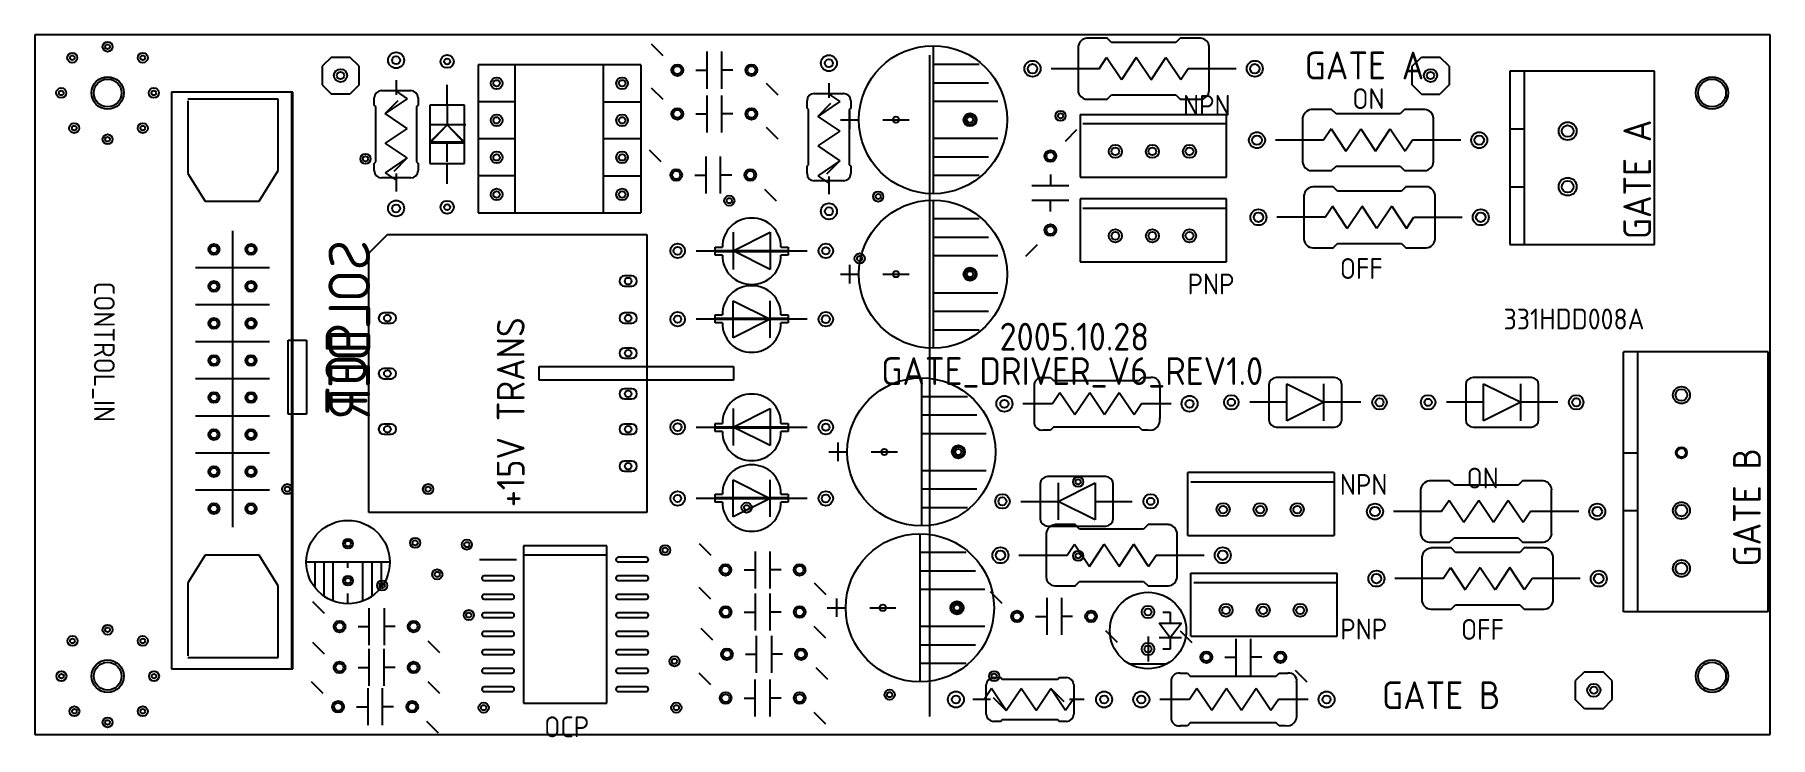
# Model space of a CAD drawing. Header units: millimetres. Extents: x 24815 to 36799, y -9299 to 5469.
# Drawn here: x 35687.5 to 35806.5, y 2616.7 to 2664.8 of the extents above; entities that cross this region are included whole.
import ezdxf

# ---------------------------------------------------------------- set-up
doc = ezdxf.new("R2010")
doc.units = ezdxf.units.MM
doc.styles.get("Standard").update_dxf_attribs({"font": 'ISOCP.SHX', "bigfont": 'WHGTXT.SHX'})

# ---------------------------------------------------------------- blocks, each defined once
blk = doc.blocks.new('GATE BOARD(S)')
for p, q in [((-11600.85, -15889.35), (-11719.84, -15889.35)), ((-11719.84, -15889.35), (-11719.84, -15937.34)), ((-11677.58, -15889.98), (-11676.78, -15890.78)), ((-11646.31, -15889.58), (-11647.71, -15889.58)), ((-11646.01, -15889.88), (-11646.31, -15889.58)), ((-11641.61, -15889.88), (-11646.01, -15889.88)), ((-11641.31, -15889.58), (-11641.61, -15889.88)), ((-11639.91, -15889.58), (-11641.31, -15889.58)), ((-11600.85, -15937.34), (-11600.85, -15889.35)), ((-11699.5, -15890.88), (-11700.14, -15891.51)), ((-11699.5, -15890.88), (-11698.23, -15890.88)), ((-11697.6, -15891.51), (-11698.23, -15890.88)), ((-11673.75, -15890.51), (-11673.75, -15893.05)), ((-11672.73, -15893.05), (-11672.73, -15890.51)), ((-11658.5, -15890.75), (-11658.5, -15936.1)), ((-11658.25, -15890.1), (-11658.25, -15900.26)), ((-11648.31, -15890.18), (-11648.31, -15893.18)), ((-11646.86, -15891.68), (-11646.35, -15890.92)), ((-11645.33, -15892.44), (-11646.35, -15890.92)), ((-11644.32, -15890.92), (-11645.33, -15892.44)), ((-11643.3, -15892.44), (-11644.32, -15890.92)), ((-11643.3, -15892.44), (-11642.29, -15890.92)), ((-11641.27, -15892.44), (-11642.29, -15890.92)), ((-11639.31, -15893.18), (-11639.31, -15890.18)), ((-11625.41, -15891.51), (-11624.77, -15890.88)), ((-11624.77, -15890.88), (-11623.5, -15890.88)), ((-11622.87, -15891.51), (-11623.5, -15890.88)), ((-11700.14, -15891.51), (-11700.14, -15892.78)), ((-11697.6, -15892.78), (-11697.6, -15891.51)), ((-11689.44, -15891.41), (-11689.44, -15901.57)), ((-11678.28, -15891.41), (-11689.44, -15891.41)), ((-11686.9, -15901.57), (-11686.9, -15891.41)), ((-11680.87, -15891.41), (-11680.87, -15901.57)), ((-11678.28, -15891.41), (-11678.28, -15901.57)), ((-11674.51, -15891.78), (-11673.75, -15891.78)), ((-11671.97, -15891.78), (-11672.73, -15891.78)), ((-11658.25, -15891.37), (-11655.08, -15891.37)), ((-11646.86, -15891.68), (-11650.16, -15891.68)), ((-11640.76, -15891.68), (-11641.27, -15892.44)), ((-11637.46, -15891.68), (-11640.76, -15891.68)), ((-11625.41, -15892.78), (-11625.41, -15891.51)), ((-11622.87, -15891.51), (-11622.87, -15892.78)), ((-11608.79, -15891.85), (-11618.7, -15891.85)), ((-11618.7, -15891.85), (-11618.7, -15903.73)), ((-11617.71, -15903.73), (-11617.71, -15891.85)), ((-11608.79, -15903.73), (-11608.79, -15891.85)), ((-11702.15, -15893.28), (-11710.47, -15893.28)), ((-11710.47, -15893.28), (-11710.45, -15932.84)), ((-11710.45, -15893.28), (-11710.45, -15932.84)), ((-11702.22, -15932.84), (-11702.22, -15893.28)), ((-11702.15, -15927.57), (-11702.15, -15893.28)), ((-11700.14, -15892.78), (-11699.5, -15893.42)), ((-11698.23, -15893.42), (-11699.5, -15893.42)), ((-11697.6, -15892.78), (-11698.23, -15893.42)), ((-11696.06, -15893.18), (-11694.06, -15893.18)), ((-11695.06, -15892.47), (-11695.06, -15893.48)), ((-11695.06, -15893.23), (-11694.3, -15893.74)), ((-11691.57, -15893.28), (-11691.57, -15892.78)), ((-11691.56, -15894.18), (-11691.56, -15892.88)), ((-11677.58, -15892.98), (-11676.78, -15893.78)), ((-11673.75, -15893.51), (-11673.75, -15896.05)), ((-11672.73, -15896.05), (-11672.73, -15893.51)), ((-11669.69, -15892.68), (-11668.89, -15893.48)), ((-11666.39, -15893.38), (-11664.39, -15893.38)), ((-11665.39, -15892.67), (-11665.39, -15893.68)), ((-11665.39, -15893.43), (-11664.63, -15893.94)), ((-11658.25, -15892.64), (-11654.44, -15892.64)), ((-11646.31, -15893.78), (-11646.01, -15893.48)), ((-11646.01, -15893.48), (-11641.61, -15893.48)), ((-11641.61, -15893.48), (-11641.31, -15893.78)), ((-11624.77, -15893.42), (-11625.41, -15892.78)), ((-11624.77, -15893.42), (-11623.5, -15893.42)), ((-11622.87, -15892.78), (-11623.5, -15893.42)), ((-11703.15, -15893.78), (-11709.35, -15893.78)), ((-11709.35, -15893.88), (-11709.35, -15898.87)), ((-11703.15, -15898.67), (-11703.15, -15893.78)), ((-11696.56, -15894.18), (-11696.56, -15893.68)), ((-11696.46, -15894.28), (-11696.56, -15894.18)), ((-11696.46, -15898.07), (-11696.46, -15894.28)), ((-11694.3, -15893.74), (-11695.82, -15894.75)), ((-11695.82, -15894.75), (-11694.92, -15893.85)), ((-11694.3, -15895.77), (-11695.82, -15894.75)), ((-11693.56, -15894.18), (-11693.66, -15894.28)), ((-11693.66, -15894.28), (-11693.66, -15898.07)), ((-11693.56, -15893.68), (-11693.56, -15894.18)), ((-11690.37, -15894.18), (-11692.76, -15894.18)), ((-11692.76, -15894.18), (-11692.76, -15898.17)), ((-11691.56, -15894.25), (-11691.56, -15895.52)), ((-11690.37, -15898.17), (-11690.37, -15894.18)), ((-11686.9, -15893.95), (-11689.44, -15893.95)), ((-11680.87, -15893.95), (-11678.28, -15893.95)), ((-11666.89, -15894.38), (-11666.89, -15893.88)), ((-11666.79, -15894.48), (-11666.89, -15894.38)), ((-11666.79, -15898.27), (-11666.79, -15894.48)), ((-11664.63, -15893.94), (-11666.15, -15894.95)), ((-11666.15, -15894.95), (-11665.25, -15894.05)), ((-11663.89, -15894.38), (-11663.99, -15894.48)), ((-11663.99, -15894.48), (-11663.99, -15898.27)), ((-11663.97, -15894.54), (-11663.97, -15895.81)), ((-11663.89, -15893.88), (-11663.89, -15894.38)), ((-11658.25, -15893.91), (-11653.81, -15893.91)), ((-11647.71, -15893.78), (-11646.31, -15893.78)), ((-11641.31, -15893.78), (-11639.91, -15893.78)), ((-11630.92, -15894.48), (-11632.32, -15894.48)), ((-11630.62, -15894.78), (-11630.92, -15894.48)), ((-11625.93, -15894.48), (-11626.23, -15894.78)), ((-11624.53, -15894.48), (-11625.93, -15894.48)), ((-11694.3, -15895.77), (-11695.82, -15896.78)), ((-11690.27, -15895.52), (-11692.76, -15895.52)), ((-11692.76, -15896.79), (-11691.56, -15895.52)), ((-11692.76, -15896.72), (-11691.56, -15895.52)), ((-11691.56, -15895.52), (-11690.37, -15896.79)), ((-11691.56, -15895.52), (-11690.37, -15896.72)), ((-11674.51, -15894.78), (-11673.75, -15894.78)), ((-11671.97, -15894.78), (-11672.73, -15894.78)), ((-11669.69, -15895.68), (-11668.89, -15896.48)), ((-11666.15, -15894.95), (-11664.63, -15895.97)), ((-11664.6, -15895.18), (-11663.33, -15895.18)), ((-11661.7, -15895.18), (-11659.89, -15895.18)), ((-11648.41, -15895.88), (-11649.2, -15896.67)), ((-11648.16, -15894.81), (-11638.13, -15894.81)), ((-11648.16, -15894.81), (-11648.16, -15899.12)), ((-11647.97, -15895.44), (-11638.13, -15895.44)), ((-11638.13, -15899.12), (-11638.13, -15894.81)), ((-11632.92, -15895.08), (-11632.92, -15898.07)), ((-11630.96, -15895.81), (-11631.47, -15896.58)), ((-11630.96, -15895.81), (-11629.95, -15897.34)), ((-11626.23, -15894.78), (-11630.62, -15894.78)), ((-11629.95, -15897.34), (-11628.93, -15895.81)), ((-11628.93, -15895.81), (-11627.92, -15897.34)), ((-11627.92, -15897.34), (-11626.9, -15895.81)), ((-11626.9, -15895.81), (-11625.88, -15897.34)), ((-11623.93, -15898.07), (-11623.93, -15895.08)), ((-11618.7, -15895.81), (-11617.71, -15895.81)), ((-11694.3, -15897.8), (-11695.82, -15896.78)), ((-11690.37, -15896.72), (-11692.76, -15896.72)), ((-11690.37, -15896.79), (-11692.76, -15896.79)), ((-11691.56, -15898.06), (-11691.56, -15896.79)), ((-11686.9, -15896.49), (-11689.44, -15896.49)), ((-11678.28, -15896.49), (-11680.87, -15896.49)), ((-11664.63, -15895.97), (-11666.15, -15896.98)), ((-11666.15, -15896.98), (-11664.63, -15898)), ((-11658.25, -15896.45), (-11653.81, -15896.45)), ((-11631.47, -15896.58), (-11634.77, -15896.58)), ((-11625.38, -15896.58), (-11625.88, -15897.34)), ((-11622.07, -15896.58), (-11625.38, -15896.58)), ((-11696.56, -15898.17), (-11696.46, -15898.07)), ((-11696.56, -15898.67), (-11696.56, -15898.17)), ((-11694.3, -15897.8), (-11695.82, -15898.82)), ((-11695.2, -15898.7), (-11694.3, -15897.8)), ((-11693.66, -15898.07), (-11693.56, -15898.17)), ((-11693.56, -15898.17), (-11693.56, -15898.67)), ((-11692.76, -15898.17), (-11690.37, -15898.17)), ((-11691.56, -15899.47), (-11691.56, -15898.17)), ((-11676.88, -15898.07), (-11677.68, -15897.27)), ((-11673.83, -15897.7), (-11673.83, -15900.24)), ((-11672.82, -15900.24), (-11672.82, -15897.7)), ((-11666.89, -15898.37), (-11666.79, -15898.27)), ((-11664.63, -15898), (-11666.15, -15899.02)), ((-11665.53, -15898.9), (-11664.63, -15898)), ((-11663.99, -15898.27), (-11663.89, -15898.37)), ((-11658.25, -15897.72), (-11654.44, -15897.72)), ((-11709.35, -15898.87), (-11708.15, -15900.77)), ((-11704.45, -15900.77), (-11703.15, -15898.67)), ((-11694.06, -15899.17), (-11696.06, -15899.17)), ((-11695.82, -15898.82), (-11695.06, -15899.32)), ((-11695.06, -15898.87), (-11695.06, -15900.09)), ((-11691.57, -15899.57), (-11691.57, -15899.07)), ((-11686.9, -15899.03), (-11689.44, -15899.03)), ((-11680.87, -15899.03), (-11678.28, -15899.03)), ((-11674.59, -15898.97), (-11673.83, -15898.97)), ((-11672.05, -15898.97), (-11672.82, -15898.97)), ((-11666.89, -15898.87), (-11666.89, -15898.37)), ((-11664.39, -15899.37), (-11666.39, -15899.37)), ((-11666.15, -15899.02), (-11665.39, -15899.52)), ((-11665.39, -15899.07), (-11665.39, -15900.29)), ((-11663.89, -15898.37), (-11663.89, -15898.87)), ((-11658.25, -15898.99), (-11655.08, -15898.99)), ((-11650.2, -15898.94), (-11650.2, -15899.71)), ((-11648.16, -15899.12), (-11638.13, -15899.12)), ((-11632.32, -15898.67), (-11630.92, -15898.67)), ((-11630.92, -15898.67), (-11630.62, -15898.37)), ((-11630.62, -15898.37), (-11626.23, -15898.37)), ((-11626.23, -15898.37), (-11625.93, -15898.67)), ((-11625.93, -15898.67), (-11624.53, -15898.67)), ((-11668.99, -15900.77), (-11669.79, -15899.97)), ((-11658.25, -15900.69), (-11658.25, -15910.85)), ((-11648.93, -15899.71), (-11651.47, -15899.71)), ((-11638.13, -15900.6), (-11648.16, -15900.6)), ((-11648.16, -15900.6), (-11648.16, -15904.92)), ((-11638.13, -15904.92), (-11638.13, -15900.6)), ((-11632.82, -15900.37), (-11632.82, -15903.37)), ((-11630.82, -15899.77), (-11632.22, -15899.77)), ((-11630.52, -15900.07), (-11630.82, -15899.77)), ((-11626.13, -15900.07), (-11630.52, -15900.07)), ((-11625.83, -15899.77), (-11626.13, -15900.07)), ((-11624.43, -15899.77), (-11625.83, -15899.77)), ((-11623.83, -15903.37), (-11623.83, -15900.37)), ((-11618.7, -15899.77), (-11617.71, -15899.77)), ((-11708.15, -15900.77), (-11704.45, -15900.77)), ((-11689.44, -15901.57), (-11678.28, -15901.57)), ((-11648.93, -15900.72), (-11651.47, -15900.72)), ((-11650.2, -15901.48), (-11650.2, -15900.72)), ((-11647.97, -15901.24), (-11638.13, -15901.24)), ((-11631.37, -15901.87), (-11634.67, -15901.87)), ((-11631.37, -15901.87), (-11630.86, -15901.11)), ((-11629.85, -15902.63), (-11630.86, -15901.11)), ((-11629.85, -15902.63), (-11628.83, -15901.11)), ((-11627.82, -15902.63), (-11628.83, -15901.11)), ((-11626.8, -15901.11), (-11627.82, -15902.63)), ((-11626.8, -15901.11), (-11625.78, -15902.63)), ((-11625.78, -15902.63), (-11625.28, -15901.87)), ((-11625.28, -15901.87), (-11621.97, -15901.87)), ((-11706.28, -15902.8), (-11706.28, -15923.12)), ((-11696.93, -15904.33), (-11695.66, -15903.06)), ((-11695.66, -15903.06), (-11677.88, -15903.06)), ((-11677.88, -15903.06), (-11677.88, -15922.11)), ((-11671.95, -15902.9), (-11671.95, -15905.44)), ((-11671.95, -15904.17), (-11669.41, -15902.9)), ((-11669.41, -15902.9), (-11669.41, -15905.44)), ((-11658.25, -15901.96), (-11655.08, -15901.96)), ((-11674.49, -15904.17), (-11671.95, -15904.17)), ((-11673.19, -15904.17), (-11673.19, -15903.92)), ((-11673.19, -15903.92), (-11672.69, -15903.92)), ((-11668.18, -15904.17), (-11673.19, -15904.17)), ((-11673.19, -15904.47), (-11673.19, -15904.22)), ((-11673.19, -15904.22), (-11668.18, -15904.22)), ((-11669.41, -15905.44), (-11671.95, -15904.17)), ((-11669.41, -15904.17), (-11666.87, -15904.17)), ((-11668.68, -15903.92), (-11668.18, -15903.92)), ((-11668.18, -15903.92), (-11668.18, -15904.17)), ((-11668.18, -15904.22), (-11668.18, -15904.47)), ((-11658.25, -15903.23), (-11654.44, -15903.23)), ((-11651.1, -15903.77), (-11651.9, -15904.57)), ((-11632.22, -15903.97), (-11630.82, -15903.97)), ((-11630.82, -15903.97), (-11630.52, -15903.67)), ((-11630.52, -15903.67), (-11626.13, -15903.67)), ((-11626.13, -15903.67), (-11625.83, -15903.97)), ((-11625.83, -15903.97), (-11624.43, -15903.97)), ((-11618.7, -15903.73), (-11608.79, -15903.73)), ((-11703.74, -15905.34), (-11708.82, -15905.34)), ((-11696.93, -15922.11), (-11696.93, -15904.33)), ((-11672.69, -15904.47), (-11673.19, -15904.47)), ((-11668.18, -15904.47), (-11668.68, -15904.47)), ((-11663.97, -15905.13), (-11663.97, -15906.4)), ((-11658.25, -15904.5), (-11653.81, -15904.5)), ((-11648.16, -15904.92), (-11638.13, -15904.92)), ((-11679.4, -15905.89), (-11679.4, -15905.89)), ((-11678.9, -15905.89), (-11679.4, -15905.89)), ((-11679.4, -15906.59), (-11678.9, -15906.59)), ((-11664.6, -15905.77), (-11663.33, -15905.77)), ((-11661.7, -15905.77), (-11659.89, -15905.77)), ((-11671.95, -15910.13), (-11671.95, -15907.59)), ((-11671.95, -15907.59), (-11669.41, -15908.86)), ((-11669.41, -15910.13), (-11669.41, -15907.59)), ((-11658.25, -15907.04), (-11653.81, -15907.04)), ((-11703.74, -15907.88), (-11708.82, -15907.88)), ((-11695.91, -15908.43), (-11695.91, -15908.43)), ((-11695.41, -15908.43), (-11695.91, -15908.43)), ((-11679.4, -15908.43), (-11679.4, -15908.43)), ((-11678.9, -15908.43), (-11679.4, -15908.43)), ((-11671.95, -15908.86), (-11674.49, -15908.86)), ((-11673.19, -15908.82), (-11673.19, -15908.57)), ((-11673.19, -15908.57), (-11672.69, -15908.57)), ((-11668.18, -15908.82), (-11673.19, -15908.82)), ((-11673.19, -15909.11), (-11673.19, -15908.86)), ((-11673.19, -15908.86), (-11668.18, -15908.86)), ((-11669.41, -15908.86), (-11671.95, -15910.13)), ((-11666.87, -15908.86), (-11669.41, -15908.86)), ((-11668.68, -15908.57), (-11668.18, -15908.57)), ((-11668.18, -15908.57), (-11668.18, -15908.82)), ((-11668.18, -15908.86), (-11668.18, -15909.11)), ((-11658.25, -15908.31), (-11654.44, -15908.31)), ((-11695.91, -15909.13), (-11695.41, -15909.13)), ((-11679.4, -15909.13), (-11678.9, -15909.13)), ((-11672.69, -15909.11), (-11673.19, -15909.11)), ((-11668.18, -15909.11), (-11668.68, -15909.11)), ((-11658.25, -15909.58), (-11655.08, -15909.58)), ((-11703.74, -15910.42), (-11708.82, -15910.42)), ((-11702.47, -15915.38), (-11702.47, -15910.3)), ((-11702.47, -15910.3), (-11701.2, -15910.3)), ((-11701.2, -15910.3), (-11701.2, -15915.38)), ((-11678.9, -15910.84), (-11679.4, -15910.84)), ((-11679.4, -15910.84), (-11679.4, -15910.84)), ((-11601, -15911.09), (-11610.91, -15911.09)), ((-11610.91, -15928.92), (-11610.91, -15911.09)), ((-11609.92, -15928.92), (-11609.92, -15911.09)), ((-11601, -15928.92), (-11601, -15911.09)), ((-11695.41, -15912.24), (-11695.91, -15912.24)), ((-11695.91, -15912.24), (-11695.91, -15912.24)), ((-11685.25, -15913.05), (-11685.25, -15912.1)), ((-11685.25, -15912.1), (-11671.92, -15912.1)), ((-11679.4, -15911.54), (-11678.9, -15911.54)), ((-11671.92, -15912.1), (-11671.92, -15913.05)), ((-11703.74, -15912.96), (-11708.82, -15912.96)), ((-11695.91, -15912.94), (-11695.41, -15912.94)), ((-11671.92, -15913.05), (-11685.25, -15913.05)), ((-11679.4, -15913.63), (-11679.4, -15913.63)), ((-11678.9, -15913.63), (-11679.4, -15913.63)), ((-11659.05, -15912.88), (-11659.05, -15923.04)), ((-11651.3, -15915.86), (-11651.3, -15913.46)), ((-11650.7, -15912.86), (-11650.2, -15912.86)), ((-11650.2, -15912.86), (-11650, -15913.06)), ((-11650, -15913.06), (-11644.11, -15913.06)), ((-11644.11, -15913.06), (-11643.91, -15912.86)), ((-11643.91, -15912.86), (-11643.31, -15912.86)), ((-11642.71, -15913.46), (-11642.71, -15915.66)), ((-11635.22, -15913.36), (-11635.22, -15915.76)), ((-11630.72, -15912.86), (-11634.72, -15912.86)), ((-11633.99, -15915.83), (-11633.99, -15913.29)), ((-11633.99, -15913.29), (-11631.45, -15914.56)), ((-11631.45, -15915.83), (-11631.45, -15913.29)), ((-11630.22, -15915.76), (-11630.22, -15913.36)), ((-11621.73, -15913.36), (-11621.73, -15915.76)), ((-11617.23, -15912.86), (-11621.23, -15912.86)), ((-11620.5, -15913.29), (-11617.96, -15914.56)), ((-11620.5, -15915.83), (-11620.5, -15913.29)), ((-11617.96, -15915.83), (-11617.96, -15913.29)), ((-11616.73, -15915.76), (-11616.73, -15913.36)), ((-11679.4, -15914.33), (-11678.9, -15914.33)), ((-11659.05, -15914.15), (-11655.88, -15914.15)), ((-11650.05, -15914.66), (-11652.09, -15914.66)), ((-11649.55, -15913.9), (-11650.05, -15914.66)), ((-11648.53, -15915.42), (-11649.55, -15913.9)), ((-11647.51, -15913.9), (-11648.53, -15915.42)), ((-11646.5, -15915.42), (-11647.51, -15913.9)), ((-11645.48, -15913.9), (-11646.5, -15915.42)), ((-11644.47, -15915.42), (-11645.48, -15913.9)), ((-11643.96, -15914.66), (-11644.47, -15915.42)), ((-11641.93, -15914.66), (-11643.96, -15914.66)), ((-11633.99, -15914.56), (-11636.53, -15914.56)), ((-11631.45, -15914.56), (-11633.99, -15915.83)), ((-11628.91, -15914.56), (-11631.45, -15914.56)), ((-11620.5, -15914.56), (-11623.04, -15914.56)), ((-11617.96, -15914.56), (-11620.5, -15915.83)), ((-11615.42, -15914.56), (-11617.96, -15914.56)), ((-11703.74, -15915.5), (-11708.82, -15915.5)), ((-11701.2, -15915.38), (-11702.47, -15915.38)), ((-11695.41, -15916.05), (-11695.91, -15916.05)), ((-11695.91, -15916.05), (-11695.91, -15916.05)), ((-11678.9, -15916.05), (-11679.4, -15916.05)), ((-11679.4, -15916.05), (-11679.4, -15916.05)), ((-11673.19, -15916.26), (-11673.19, -15916.01)), ((-11673.19, -15916.01), (-11672.69, -15916.01)), ((-11671.95, -15914.99), (-11671.95, -15917.53)), ((-11671.95, -15916.26), (-11669.41, -15914.99)), ((-11669.41, -15914.99), (-11669.41, -15917.53)), ((-11668.68, -15916.01), (-11668.18, -15916.01)), ((-11668.18, -15916.01), (-11668.18, -15916.26)), ((-11659.05, -15915.42), (-11655.24, -15915.42)), ((-11695.91, -15916.75), (-11695.41, -15916.75)), ((-11679.4, -15916.75), (-11678.9, -15916.75)), ((-11674.49, -15916.26), (-11671.95, -15916.26)), ((-11668.18, -15916.26), (-11673.19, -15916.26)), ((-11673.19, -15916.56), (-11673.19, -15916.3)), ((-11673.19, -15916.3), (-11668.18, -15916.3)), ((-11672.69, -15916.56), (-11673.19, -15916.56)), ((-11669.41, -15917.53), (-11671.95, -15916.26)), ((-11669.41, -15916.26), (-11666.87, -15916.26)), ((-11668.18, -15916.56), (-11668.68, -15916.56)), ((-11668.18, -15916.3), (-11668.18, -15916.56)), ((-11664.77, -15917.32), (-11664.77, -15918.59)), ((-11659.05, -15916.69), (-11654.61, -15916.69)), ((-11650.2, -15916.46), (-11650.7, -15916.46)), ((-11650, -15916.26), (-11650.2, -15916.46)), ((-11644.11, -15916.26), (-11650, -15916.26)), ((-11643.91, -15916.46), (-11644.11, -15916.26)), ((-11643.51, -15916.46), (-11643.91, -15916.46)), ((-11634.72, -15916.26), (-11630.72, -15916.26)), ((-11621.23, -15916.26), (-11617.23, -15916.26)), ((-11703.74, -15918.04), (-11708.82, -15918.04)), ((-11665.4, -15917.96), (-11664.13, -15917.96)), ((-11662.49, -15917.96), (-11660.69, -15917.96)), ((-11610.91, -15918.02), (-11609.92, -15918.02)), ((-11679.4, -15918.59), (-11679.4, -15918.59)), ((-11678.9, -15918.59), (-11679.4, -15918.59)), ((-11679.4, -15919.29), (-11678.9, -15919.29)), ((-11659.05, -15919.23), (-11654.61, -15919.23)), ((-11646.41, -15919.65), (-11650.4, -15919.65)), ((-11640.77, -15923.7), (-11640.77, -15919.38)), ((-11630.74, -15919.38), (-11640.77, -15919.38)), ((-11630.74, -15919.38), (-11630.74, -15923.7)), ((-11703.74, -15920.58), (-11708.82, -15920.58)), ((-11673.19, -15921.1), (-11673.19, -15920.85)), ((-11673.19, -15920.85), (-11672.69, -15920.85)), ((-11671.95, -15919.88), (-11669.41, -15921.15)), ((-11671.95, -15922.42), (-11671.95, -15919.88)), ((-11669.41, -15922.42), (-11669.41, -15919.88)), ((-11668.68, -15920.85), (-11668.18, -15920.85)), ((-11668.18, -15920.85), (-11668.18, -15921.1)), ((-11659.05, -15920.5), (-11655.24, -15920.5)), ((-11650.9, -15920.15), (-11650.9, -15922.55)), ((-11649.68, -15920.08), (-11649.68, -15922.62)), ((-11649.68, -15921.35), (-11647.14, -15920.08)), ((-11647.14, -15920.08), (-11647.14, -15922.62)), ((-11645.91, -15922.55), (-11645.91, -15920.15)), ((-11640.58, -15920.02), (-11630.74, -15920.02)), ((-11624.83, -15920.55), (-11624.83, -15923.55)), ((-11622.83, -15919.95), (-11624.23, -15919.95)), ((-11622.53, -15920.25), (-11622.83, -15919.95)), ((-11618.13, -15920.25), (-11622.53, -15920.25)), ((-11617.83, -15919.95), (-11618.13, -15920.25)), ((-11616.43, -15919.95), (-11617.83, -15919.95)), ((-11615.84, -15923.55), (-11615.84, -15920.55)), ((-11677.88, -15922.11), (-11696.93, -15922.11)), ((-11671.95, -15921.15), (-11674.49, -15921.15)), ((-11668.18, -15921.1), (-11673.19, -15921.1)), ((-11673.19, -15921.4), (-11673.19, -15921.15)), ((-11673.19, -15921.15), (-11668.18, -15921.15)), ((-11672.69, -15921.4), (-11673.19, -15921.4)), ((-11669.41, -15921.15), (-11671.95, -15922.42)), ((-11666.87, -15921.15), (-11669.41, -15921.15)), ((-11668.18, -15921.4), (-11668.68, -15921.4)), ((-11668.18, -15921.15), (-11668.18, -15921.4)), ((-11659.05, -15921.77), (-11655.88, -15921.77)), ((-11652.22, -15921.35), (-11649.68, -15921.35)), ((-11647.14, -15922.62), (-11649.68, -15921.35)), ((-11647.14, -15921.35), (-11644.6, -15921.35)), ((-11623.38, -15922.05), (-11626.68, -15922.05)), ((-11622.87, -15921.29), (-11623.38, -15922.05)), ((-11621.86, -15922.81), (-11622.87, -15921.29)), ((-11620.84, -15921.29), (-11621.86, -15922.81)), ((-11619.82, -15922.81), (-11620.84, -15921.29)), ((-11618.81, -15921.29), (-11619.82, -15922.81)), ((-11617.79, -15922.81), (-11618.81, -15921.29)), ((-11617.28, -15922.05), (-11617.79, -15922.81)), ((-11613.98, -15922.05), (-11617.28, -15922.05)), ((-11610.91, -15921.98), (-11609.92, -15921.98)), ((-11650.4, -15923.05), (-11646.41, -15923.05)), ((-11648.51, -15922.95), (-11649.9, -15922.95)), ((-11648.21, -15923.25), (-11648.51, -15922.95)), ((-11643.81, -15923.25), (-11648.21, -15923.25)), ((-11643.51, -15922.95), (-11643.81, -15923.25)), ((-11642.11, -15922.95), (-11643.51, -15922.95)), ((-11686.33, -15924.4), (-11686.33, -15935.19)), ((-11680.61, -15924.4), (-11686.33, -15924.4)), ((-11680.61, -15935.19), (-11680.61, -15924.4)), ((-11674.28, -15924.25), (-11673.48, -15925.05)), ((-11659.15, -15923.57), (-11659.15, -15933.73)), ((-11650.5, -15923.55), (-11650.5, -15926.55)), ((-11649.06, -15925.05), (-11648.55, -15924.29)), ((-11648.55, -15924.29), (-11647.53, -15925.81)), ((-11647.53, -15925.81), (-11646.52, -15924.29)), ((-11645.5, -15925.81), (-11646.52, -15924.29)), ((-11645.5, -15925.81), (-11644.48, -15924.29)), ((-11643.47, -15925.81), (-11644.48, -15924.29)), ((-11641.51, -15926.55), (-11641.51, -15923.55)), ((-11640.77, -15923.7), (-11630.74, -15923.7)), ((-11624.23, -15924.15), (-11622.83, -15924.15)), ((-11622.83, -15924.15), (-11622.53, -15923.85)), ((-11622.53, -15923.85), (-11618.13, -15923.85)), ((-11618.13, -15923.85), (-11617.83, -15924.15)), ((-11617.83, -15924.15), (-11616.43, -15924.15)), ((-11708.15, -15925.05), (-11709.35, -15926.95)), ((-11704.45, -15925.05), (-11708.15, -15925.05)), ((-11703.15, -15927.15), (-11704.45, -15925.05)), ((-11695.56, -15925.52), (-11701.15, -15925.52)), ((-11700.64, -15925.52), (-11700.64, -15927.17)), ((-11700.01, -15925.52), (-11700.01, -15927.81)), ((-11699.37, -15928.19), (-11699.37, -15925.52)), ((-11698.36, -15925.9), (-11698.36, -15925.52)), ((-11697.34, -15928.19), (-11697.34, -15925.52)), ((-11696.71, -15927.81), (-11696.71, -15925.52)), ((-11696.07, -15927.17), (-11696.07, -15925.52)), ((-11689.34, -15925.35), (-11686.8, -15925.35)), ((-11686.33, -15925.03), (-11680.61, -15925.03)), ((-11677.92, -15925.19), (-11679.83, -15925.19)), ((-11679.83, -15925.51), (-11677.92, -15925.51)), ((-11677.92, -15925.51), (-11677.92, -15925.51)), ((-11670.45, -15924.78), (-11670.45, -15927.32)), ((-11669.43, -15924.78), (-11669.43, -15927.32)), ((-11659.15, -15924.84), (-11655.98, -15924.84)), ((-11652.36, -15925.05), (-11649.06, -15925.05)), ((-11643.47, -15925.81), (-11642.96, -15925.05)), ((-11642.96, -15925.05), (-11639.66, -15925.05)), ((-11624.73, -15925.15), (-11624.73, -15928.15)), ((-11622.73, -15924.55), (-11624.13, -15924.55)), ((-11622.43, -15924.85), (-11622.73, -15924.55)), ((-11618.03, -15924.85), (-11622.43, -15924.85)), ((-11617.73, -15924.55), (-11618.03, -15924.85)), ((-11616.34, -15924.55), (-11617.73, -15924.55)), ((-11615.74, -15928.15), (-11615.74, -15925.15)), ((-11687.12, -15926.46), (-11689.02, -15926.46)), ((-11689.02, -15926.78), (-11687.12, -15926.78)), ((-11687.12, -15926.78), (-11687.12, -15926.78)), ((-11677.92, -15926.46), (-11679.83, -15926.46)), ((-11679.83, -15926.78), (-11677.92, -15926.78)), ((-11677.92, -15926.78), (-11677.92, -15926.78)), ((-11671.21, -15926.05), (-11670.45, -15926.05)), ((-11668.67, -15926.05), (-11669.43, -15926.05)), ((-11659.15, -15926.11), (-11655.34, -15926.11)), ((-11648.51, -15927.15), (-11648.21, -15926.85)), ((-11648.21, -15926.85), (-11643.81, -15926.85)), ((-11643.81, -15926.85), (-11643.51, -15927.15)), ((-11640.57, -15930.59), (-11640.57, -15926.28)), ((-11640.57, -15926.28), (-11630.54, -15926.28)), ((-11630.54, -15930.59), (-11630.54, -15926.28)), ((-11623.28, -15926.65), (-11626.58, -15926.65)), ((-11623.28, -15926.65), (-11622.77, -15925.88)), ((-11622.77, -15925.88), (-11621.76, -15927.41)), ((-11620.74, -15925.88), (-11621.76, -15927.41)), ((-11620.74, -15925.88), (-11619.72, -15927.41)), ((-11618.71, -15925.88), (-11619.72, -15927.41)), ((-11617.69, -15927.41), (-11618.71, -15925.88)), ((-11617.18, -15926.65), (-11617.69, -15927.41)), ((-11613.88, -15926.65), (-11617.18, -15926.65)), ((-11709.35, -15926.95), (-11709.35, -15931.95)), ((-11703.15, -15932.05), (-11703.15, -15927.15)), ((-11702.15, -15932.84), (-11702.15, -15927.57)), ((-11698.36, -15928.31), (-11698.36, -15927.68)), ((-11687.12, -15927.73), (-11689.02, -15927.73)), ((-11689.02, -15928.05), (-11687.12, -15928.05)), ((-11687.12, -15928.05), (-11687.12, -15928.05)), ((-11677.92, -15927.73), (-11679.83, -15927.73)), ((-11679.83, -15928.05), (-11677.92, -15928.05)), ((-11677.92, -15928.05), (-11677.92, -15928.05)), ((-11673.48, -15928.05), (-11674.28, -15927.25)), ((-11670.44, -15927.67), (-11670.44, -15930.21)), ((-11669.42, -15930.21), (-11669.42, -15927.67)), ((-11666.39, -15926.95), (-11665.59, -15927.75)), ((-11664.87, -15928.01), (-11664.87, -15929.28)), ((-11659.15, -15927.38), (-11654.71, -15927.38)), ((-11653.5, -15928.35), (-11654.3, -15927.55)), ((-11650.45, -15927.97), (-11650.45, -15930.51)), ((-11649.9, -15927.15), (-11648.51, -15927.15)), ((-11649.44, -15927.97), (-11649.44, -15930.51)), ((-11643.51, -15927.15), (-11642.11, -15927.15)), ((-11640.38, -15926.91), (-11630.54, -15926.91)), ((-11699.96, -15929.04), (-11700.76, -15928.25)), ((-11696.91, -15931.21), (-11696.91, -15928.67)), ((-11695.89, -15928.67), (-11695.89, -15931.21)), ((-11687.12, -15929), (-11689.02, -15929)), ((-11677.92, -15929), (-11679.83, -15929)), ((-11671.2, -15928.94), (-11670.44, -15928.94)), ((-11668.66, -15928.94), (-11669.42, -15928.94)), ((-11665.5, -15928.65), (-11664.23, -15928.65)), ((-11662.59, -15928.65), (-11660.79, -15928.65)), ((-11651.22, -15929.24), (-11650.45, -15929.24)), ((-11648.68, -15929.24), (-11649.44, -15929.24)), ((-11642.49, -15928.94), (-11641.99, -15928.94)), ((-11641.99, -15928.94), (-11641.99, -15929.71)), ((-11624.13, -15928.74), (-11622.73, -15928.74)), ((-11622.73, -15928.74), (-11622.43, -15928.45)), ((-11622.43, -15928.45), (-11618.03, -15928.45)), ((-11618.03, -15928.45), (-11617.73, -15928.74)), ((-11617.73, -15928.74), (-11616.34, -15928.74)), ((-11601, -15928.92), (-11610.91, -15928.92)), ((-11697.67, -15929.94), (-11696.91, -15929.94)), ((-11695.13, -15929.94), (-11695.89, -15929.94)), ((-11689.02, -15929.32), (-11687.12, -15929.32)), ((-11687.12, -15930.27), (-11689.02, -15930.27)), ((-11687.12, -15929.32), (-11687.12, -15929.32)), ((-11679.83, -15929.32), (-11677.92, -15929.32)), ((-11677.92, -15930.27), (-11679.83, -15930.27)), ((-11677.92, -15929.32), (-11677.92, -15929.32)), ((-11674.18, -15930.04), (-11673.38, -15930.84)), ((-11665.59, -15930.74), (-11666.39, -15929.94)), ((-11659.15, -15929.92), (-11654.71, -15929.92)), ((-11645.61, -15931.04), (-11646.41, -15930.24)), ((-11642.75, -15929.71), (-11641.22, -15929.71)), ((-11641.99, -15930.72), (-11642.75, -15929.71)), ((-11641.22, -15929.71), (-11641.99, -15930.72)), ((-11641.31, -15930.24), (-11640.51, -15931.04)), ((-11699.96, -15931.84), (-11700.76, -15931.04)), ((-11696.91, -15934.01), (-11696.91, -15931.47)), ((-11695.89, -15934.01), (-11695.89, -15931.47)), ((-11692.06, -15931.74), (-11692.86, -15930.94)), ((-11689.02, -15930.59), (-11687.12, -15930.59)), ((-11687.12, -15931.54), (-11689.02, -15931.54)), ((-11687.12, -15930.59), (-11687.12, -15930.59)), ((-11679.83, -15930.59), (-11677.92, -15930.59)), ((-11677.92, -15931.54), (-11679.83, -15931.54)), ((-11677.92, -15930.59), (-11677.92, -15930.59)), ((-11670.35, -15933.11), (-11670.35, -15930.57)), ((-11669.33, -15930.57), (-11669.33, -15933.11)), ((-11659.15, -15931.19), (-11655.34, -15931.19)), ((-11643.51, -15930.63), (-11643.51, -15932.34)), ((-11641.22, -15930.72), (-11642.75, -15930.72)), ((-11641.99, -15931.48), (-11642.49, -15931.48)), ((-11641.99, -15930.72), (-11641.99, -15931.48)), ((-11640.57, -15930.59), (-11630.54, -15930.59)), ((-11637.48, -15930.77), (-11637.48, -15933.31)), ((-11636.47, -15933.31), (-11636.47, -15930.77)), ((-11709.35, -15932.05), (-11703.15, -15932.05)), ((-11697.67, -15932.74), (-11696.91, -15932.74)), ((-11695.13, -15932.74), (-11695.89, -15932.74)), ((-11689.02, -15931.86), (-11687.12, -15931.86)), ((-11687.12, -15932.81), (-11689.02, -15932.81)), ((-11687.12, -15931.86), (-11687.12, -15931.86)), ((-11679.83, -15931.86), (-11677.92, -15931.86)), ((-11677.92, -15932.81), (-11679.83, -15932.81)), ((-11677.92, -15931.86), (-11677.92, -15931.86)), ((-11671.11, -15931.84), (-11670.35, -15931.84)), ((-11668.57, -15931.84), (-11669.33, -15931.84)), ((-11666.29, -15932.74), (-11665.49, -15933.54)), ((-11659.15, -15932.46), (-11655.98, -15932.46)), ((-11644.78, -15932.5), (-11642.24, -15932.5)), ((-11638.24, -15932.04), (-11637.48, -15932.04)), ((-11635.7, -15932.04), (-11636.47, -15932.04)), ((-11710.45, -15932.84), (-11702.15, -15932.84)), ((-11700.06, -15934.54), (-11700.86, -15933.74)), ((-11692.06, -15934.54), (-11692.86, -15933.74)), ((-11689.02, -15933.13), (-11687.12, -15933.13)), ((-11687.12, -15933.13), (-11687.12, -15933.13)), ((-11679.83, -15933.13), (-11677.92, -15933.13)), ((-11677.92, -15933.13), (-11677.92, -15933.13)), ((-11673.48, -15933.94), (-11674.28, -15933.14)), ((-11670.44, -15936.11), (-11670.44, -15933.57)), ((-11669.42, -15936.11), (-11669.42, -15933.57)), ((-11654.6, -15935.94), (-11654.6, -15933.94)), ((-11654.1, -15933.44), (-11653.6, -15933.44)), ((-11653.6, -15933.44), (-11653.5, -15933.54)), ((-11653.5, -15933.54), (-11649.7, -15933.54)), ((-11649.7, -15933.54), (-11649.6, -15933.44)), ((-11649.6, -15933.44), (-11649.1, -15933.44)), ((-11648.6, -15933.94), (-11648.6, -15935.94)), ((-11641.91, -15936.14), (-11641.91, -15933.74)), ((-11641.31, -15933.14), (-11640.81, -15933.14)), ((-11640.81, -15933.14), (-11640.61, -15933.34)), ((-11640.61, -15933.34), (-11634.72, -15933.34)), ((-11634.72, -15933.34), (-11634.52, -15933.14)), ((-11634.52, -15933.14), (-11633.92, -15933.14)), ((-11633.42, -15932.94), (-11632.62, -15933.74)), ((-11633.32, -15933.74), (-11633.32, -15935.94)), ((-11613.58, -15933.04), (-11614.22, -15933.67)), ((-11614.22, -15933.67), (-11614.22, -15934.94)), ((-11613.58, -15933.04), (-11612.31, -15933.04)), ((-11611.68, -15933.67), (-11612.31, -15933.04)), ((-11611.68, -15934.94), (-11611.68, -15933.67)), ((-11697.01, -15934.17), (-11697.01, -15936.71)), ((-11695.99, -15936.71), (-11695.99, -15934.17)), ((-11687.12, -15934.08), (-11689.02, -15934.08)), ((-11689.02, -15934.4), (-11687.12, -15934.4)), ((-11687.12, -15934.4), (-11687.12, -15934.4)), ((-11686.33, -15935.19), (-11680.61, -15935.19)), ((-11677.92, -15934.08), (-11679.83, -15934.08)), ((-11679.83, -15934.4), (-11677.92, -15934.4)), ((-11677.92, -15934.4), (-11677.92, -15934.4)), ((-11671.2, -15934.84), (-11670.44, -15934.84)), ((-11668.66, -15934.84), (-11669.42, -15934.84)), ((-11654.3, -15934.94), (-11655.51, -15934.94)), ((-11654.24, -15934.18), (-11654.75, -15934.94)), ((-11653.23, -15935.7), (-11654.24, -15934.18)), ((-11654.13, -15934.8), (-11653.23, -15935.7)), ((-11653.23, -15935.7), (-11652.21, -15934.18)), ((-11651.19, -15935.7), (-11652.21, -15934.18)), ((-11651.19, -15935.7), (-11650.18, -15934.18)), ((-11649.16, -15935.7), (-11650.18, -15934.18)), ((-11650.18, -15934.18), (-11649.28, -15935.08)), ((-11648.65, -15934.94), (-11649.16, -15935.7)), ((-11647.89, -15934.94), (-11648.9, -15934.94)), ((-11640.66, -15934.94), (-11642.7, -15934.94)), ((-11640.16, -15934.18), (-11640.66, -15934.94)), ((-11639.14, -15935.7), (-11640.16, -15934.18)), ((-11638.12, -15934.18), (-11639.14, -15935.7)), ((-11637.11, -15935.7), (-11638.12, -15934.18)), ((-11636.09, -15934.18), (-11637.11, -15935.7)), ((-11635.08, -15935.7), (-11636.09, -15934.18)), ((-11634.57, -15934.94), (-11635.08, -15935.7)), ((-11632.54, -15934.94), (-11634.57, -15934.94)), ((-11613.58, -15935.58), (-11614.22, -15934.94)), ((-11612.31, -15935.58), (-11611.68, -15934.94)), ((-11697.77, -15935.44), (-11697.01, -15935.44)), ((-11695.23, -15935.44), (-11695.99, -15935.44)), ((-11665.59, -15936.64), (-11666.39, -15935.84)), ((-11653.5, -15936.34), (-11653.6, -15936.44)), ((-11649.7, -15936.34), (-11653.5, -15936.34)), ((-11649.6, -15936.44), (-11649.7, -15936.34)), ((-11612.31, -15935.58), (-11613.58, -15935.58)), ((-11719.84, -15937.34), (-11600.85, -15937.34)), ((-11692.16, -15937.24), (-11692.96, -15936.44)), ((-11653.6, -15936.44), (-11654.1, -15936.44)), ((-11649.1, -15936.44), (-11649.6, -15936.44)), ((-11640.81, -15936.74), (-11641.31, -15936.74)), ((-11640.61, -15936.54), (-11640.81, -15936.74)), ((-11634.72, -15936.54), (-11640.61, -15936.54)), ((-11634.52, -15936.74), (-11634.72, -15936.54)), ((-11634.12, -15936.74), (-11634.52, -15936.74))]:
    blk.add_line(p, q)
for centre, radius in [((-11714.84, -15890.17), 0.343), ((-11717.26, -15890.93), 0.343), ((-11717.26, -15890.93), 0.159), ((-11714.84, -15890.17), 0.159), ((-11712.43, -15890.93), 0.343), ((-11712.43, -15890.93), 0.159), ((-11695.06, -15891.1), 0.55), ((-11695.06, -15891.1), 0.275), ((-11691.56, -15891.18), 0.45), ((-11691.56, -15891.18), 0.2), ((-11665.39, -15891.3), 0.55), ((-11665.39, -15891.3), 0.275), ((-11658.25, -15895.18), 5.08), ((-11651.43, -15891.68), 0.55), ((-11636.19, -15891.68), 0.55), ((-11714.84, -15893.34), 1.11), ((-11698.87, -15892.15), 0.45), ((-11698.87, -15892.15), 0.25), ((-11688.17, -15892.68), 0.4), ((-11679.57, -15892.68), 0.4), ((-11675.78, -15891.78), 0.4), ((-11675.78, -15891.78), 0.275), ((-11670.7, -15891.78), 0.4), ((-11670.7, -15891.78), 0.275), ((-11651.43, -15891.68), 0.325), ((-11636.19, -15891.68), 0.325), ((-11624.14, -15892.15), 0.45), ((-11624.14, -15892.15), 0.25), ((-11604.84, -15893.34), 1.11), ((-11718.02, -15893.34), 0.343), ((-11718.02, -15893.34), 0.159), ((-11714.84, -15893.34), 0.953), ((-11711.67, -15893.34), 0.343), ((-11711.67, -15893.34), 0.159), ((-11688.17, -15892.68), 0.225), ((-11679.57, -15892.68), 0.225), ((-11604.84, -15893.34), 0.952), ((-11675.78, -15894.78), 0.4), ((-11675.78, -15894.78), 0.275), ((-11670.7, -15894.78), 0.4), ((-11670.7, -15894.78), 0.275), ((-11655.71, -15895.18), 0.451), ((-11649.51, -15894.91), 0.349), ((-11649.51, -15894.91), 0.178), ((-11717.13, -15895.75), 0.343), ((-11717.13, -15895.75), 0.159), ((-11712.43, -15895.75), 0.343), ((-11712.43, -15895.75), 0.159), ((-11688.17, -15895.22), 0.4), ((-11688.17, -15895.22), 0.225), ((-11679.57, -15895.22), 0.4), ((-11679.57, -15895.22), 0.225), ((-11660.79, -15895.18), 0.216), ((-11655.71, -15895.18), 0.349), ((-11655.71, -15895.18), 0.216), ((-11614.74, -15895.96), 0.616), ((-11614.74, -15895.96), 0.4), ((-11714.84, -15896.52), 0.343), ((-11714.84, -15896.52), 0.159), ((-11645.75, -15897.35), 0.451), ((-11645.75, -15897.35), 0.267), ((-11643.21, -15897.35), 0.451), ((-11643.21, -15897.35), 0.267), ((-11640.67, -15897.35), 0.451), ((-11640.67, -15897.35), 0.267), ((-11636.04, -15896.58), 0.55), ((-11636.04, -15896.58), 0.325), ((-11620.8, -15896.58), 0.55), ((-11620.8, -15896.58), 0.325), ((-11697.16, -15897.86), 0.349), ((-11697.16, -15897.86), 0.178), ((-11688.17, -15897.76), 0.4), ((-11688.17, -15897.76), 0.225), ((-11679.57, -15897.76), 0.4), ((-11679.57, -15897.76), 0.225), ((-11650.2, -15897.67), 0.4), ((-11650.2, -15897.67), 0.275), ((-11675.86, -15898.97), 0.4), ((-11675.86, -15898.97), 0.275), ((-11670.78, -15898.97), 0.4), ((-11670.78, -15898.97), 0.275), ((-11614.74, -15899.77), 0.616), ((-11614.74, -15899.77), 0.4), ((-11688.17, -15900.3), 0.4), ((-11688.17, -15900.3), 0.225), ((-11679.57, -15900.3), 0.4), ((-11679.57, -15900.3), 0.225), ((-11672.22, -15900.73), 0.349), ((-11672.22, -15900.73), 0.178), ((-11658.25, -15905.77), 5.08), ((-11662.01, -15900.45), 0.349), ((-11662.01, -15900.45), 0.178), ((-11695.06, -15901.26), 0.55), ((-11695.06, -15901.26), 0.275), ((-11691.56, -15901.18), 0.45), ((-11691.56, -15901.18), 0.2), ((-11665.39, -15901.46), 0.55), ((-11665.39, -15901.46), 0.275), ((-11635.94, -15901.87), 0.55), ((-11635.94, -15901.87), 0.325), ((-11620.7, -15901.87), 0.55), ((-11620.7, -15901.87), 0.325), ((-11650.2, -15902.75), 0.4), ((-11650.2, -15902.75), 0.275), ((-11645.75, -15903.14), 0.451), ((-11645.75, -15903.14), 0.267), ((-11643.21, -15903.14), 0.451), ((-11643.21, -15903.14), 0.267), ((-11640.67, -15903.14), 0.451), ((-11640.67, -15903.14), 0.267), ((-11707.55, -15904.07), 0.375), ((-11707.55, -15904.07), 0.25), ((-11705.01, -15904.07), 0.375), ((-11705.01, -15904.07), 0.25), ((-11675.76, -15904.17), 0.5), ((-11675.76, -15904.17), 0.275), ((-11665.6, -15904.17), 0.5), ((-11665.6, -15904.17), 0.25), ((-11663.28, -15904.69), 0.349), ((-11663.28, -15904.69), 0.178), ((-11655.71, -15905.77), 0.451), ((-11655.71, -15905.77), 0.349), ((-11707.55, -15906.61), 0.375), ((-11707.55, -15906.61), 0.25), ((-11705.01, -15906.61), 0.375), ((-11705.01, -15906.61), 0.25), ((-11679.15, -15906.24), 0.229), ((-11660.79, -15905.77), 0.216), ((-11655.71, -15905.77), 0.216), ((-11707.55, -15909.15), 0.375), ((-11707.55, -15909.15), 0.25), ((-11705.01, -15909.15), 0.375), ((-11705.01, -15909.15), 0.25), ((-11695.66, -15908.78), 0.229), ((-11679.15, -15908.78), 0.229), ((-11675.76, -15908.86), 0.5), ((-11675.76, -15908.86), 0.25), ((-11665.6, -15908.86), 0.5), ((-11665.6, -15908.86), 0.275), ((-11707.55, -15911.69), 0.375), ((-11705.01, -15911.69), 0.375), ((-11679.15, -15911.19), 0.229), ((-11707.55, -15911.69), 0.25), ((-11705.01, -15911.69), 0.25), ((-11695.66, -15912.59), 0.229), ((-11679.15, -15913.98), 0.229), ((-11659.05, -15917.96), 5.08), ((-11606.94, -15914.06), 0.584), ((-11606.94, -15914.06), 0.4), ((-11707.55, -15914.23), 0.375), ((-11707.55, -15914.23), 0.25), ((-11705.01, -15914.23), 0.375), ((-11705.01, -15914.23), 0.25), ((-11653.36, -15914.66), 0.55), ((-11653.36, -15914.66), 0.275), ((-11640.66, -15914.66), 0.55), ((-11640.66, -15914.66), 0.275), ((-11637.8, -15914.56), 0.5), ((-11637.8, -15914.56), 0.25), ((-11627.64, -15914.56), 0.5), ((-11627.64, -15914.56), 0.275), ((-11624.31, -15914.56), 0.5), ((-11624.31, -15914.56), 0.25), ((-11614.15, -15914.56), 0.5), ((-11614.15, -15914.56), 0.275), ((-11695.66, -15916.4), 0.229), ((-11679.15, -15916.4), 0.229), ((-11675.76, -15916.26), 0.5), ((-11675.76, -15916.26), 0.275), ((-11665.6, -15916.26), 0.5), ((-11665.6, -15916.26), 0.25), ((-11707.55, -15916.77), 0.375), ((-11707.55, -15916.77), 0.25), ((-11705.01, -15916.77), 0.375), ((-11705.01, -15916.77), 0.25), ((-11661.59, -15917.96), 0.216), ((-11656.51, -15917.96), 0.451), ((-11656.51, -15917.96), 0.349), ((-11656.51, -15917.96), 0.216), ((-11606.94, -15918.02), 0.381), ((-11606.94, -15918.02), 0.311), ((-11707.55, -15919.31), 0.375), ((-11707.55, -15919.31), 0.25), ((-11705.01, -15919.31), 0.375), ((-11705.01, -15919.31), 0.25), ((-11679.15, -15918.94), 0.229), ((-11648.3, -15920.01), 0.349), ((-11702.52, -15920.51), 0.349), ((-11702.52, -15920.51), 0.178), ((-11692.87, -15920.51), 0.349), ((-11692.87, -15920.51), 0.178), ((-11675.76, -15921.15), 0.5), ((-11675.76, -15921.15), 0.25), ((-11665.6, -15921.15), 0.5), ((-11665.6, -15921.15), 0.275), ((-11653.49, -15921.35), 0.5), ((-11648.3, -15920.01), 0.178), ((-11643.33, -15921.35), 0.5), ((-11707.55, -15921.85), 0.375), ((-11707.55, -15921.85), 0.25), ((-11705.01, -15921.85), 0.375), ((-11705.01, -15921.85), 0.25), ((-11671.03, -15921.78), 0.349), ((-11671.03, -15921.78), 0.178), ((-11653.49, -15921.35), 0.275), ((-11643.33, -15921.35), 0.25), ((-11638.36, -15921.92), 0.451), ((-11638.36, -15921.92), 0.267), ((-11635.82, -15921.92), 0.451), ((-11635.82, -15921.92), 0.267), ((-11633.28, -15921.92), 0.451), ((-11633.28, -15921.92), 0.267), ((-11627.95, -15922.05), 0.55), ((-11627.95, -15922.05), 0.325), ((-11612.71, -15922.05), 0.55), ((-11612.71, -15922.05), 0.325), ((-11606.94, -15921.98), 0.584), ((-11606.94, -15921.98), 0.4), ((-11698.36, -15925.52), 2.86), ((-11698.36, -15924.25), 0.33), ((-11698.36, -15924.25), 0.197), ((-11693.76, -15924.2), 0.349), ((-11693.76, -15924.2), 0.178), ((-11690.21, -15924.32), 0.349), ((-11690.21, -15924.32), 0.178), ((-11676.62, -15924.7), 0.349), ((-11659.15, -15928.65), 5.08), ((-11653.63, -15925.05), 0.55), ((-11638.39, -15925.05), 0.55), ((-11676.62, -15924.7), 0.178), ((-11672.48, -15926.05), 0.4), ((-11667.4, -15926.05), 0.4), ((-11653.63, -15925.05), 0.325), ((-11648.3, -15925.09), 0.349), ((-11648.3, -15925.09), 0.178), ((-11638.39, -15925.05), 0.325), ((-11606.94, -15925.95), 0.584), ((-11606.94, -15925.95), 0.4), ((-11698.36, -15926.79), 0.33), ((-11698.36, -15926.79), 0.197), ((-11696.02, -15927.12), 0.349), ((-11692.24, -15926.36), 0.349), ((-11692.24, -15926.36), 0.178), ((-11672.48, -15926.05), 0.275), ((-11667.4, -15926.05), 0.275), ((-11627.85, -15926.65), 0.55), ((-11627.85, -15926.65), 0.325), ((-11612.61, -15926.65), 0.55), ((-11612.61, -15926.65), 0.325), ((-11696.02, -15927.12), 0.178), ((-11643.51, -15930.21), 2.62), ((-11690.08, -15929.15), 0.349), ((-11690.08, -15929.15), 0.178), ((-11672.47, -15928.94), 0.4), ((-11672.47, -15928.94), 0.275), ((-11667.39, -15928.94), 0.4), ((-11667.39, -15928.94), 0.275), ((-11661.69, -15928.65), 0.216), ((-11656.61, -15928.65), 0.451), ((-11656.61, -15928.65), 0.349), ((-11656.61, -15928.65), 0.216), ((-11652.49, -15929.24), 0.4), ((-11652.49, -15929.24), 0.275), ((-11647.41, -15929.24), 0.4), ((-11647.41, -15929.24), 0.275), ((-11643.51, -15928.94), 0.425), ((-11643.51, -15928.94), 0.241), ((-11638.16, -15928.82), 0.451), ((-11638.16, -15928.82), 0.267), ((-11635.62, -15928.82), 0.451), ((-11635.62, -15928.82), 0.267), ((-11633.08, -15928.82), 0.451), ((-11633.08, -15928.82), 0.267), ((-11714.84, -15930.16), 0.343), ((-11714.84, -15930.16), 0.159), ((-11698.94, -15929.94), 0.4), ((-11698.94, -15929.94), 0.275), ((-11693.86, -15929.94), 0.4), ((-11693.86, -15929.94), 0.275), ((-11717.25, -15930.92), 0.343), ((-11717.25, -15930.92), 0.159), ((-11712.43, -15930.92), 0.343), ((-11712.43, -15930.92), 0.159), ((-11672.38, -15931.84), 0.4), ((-11672.38, -15931.84), 0.275), ((-11667.3, -15931.84), 0.4), ((-11667.3, -15931.84), 0.275), ((-11643.51, -15931.48), 0.425), ((-11643.51, -15931.48), 0.241), ((-11639.51, -15932.04), 0.4), ((-11634.43, -15932.04), 0.4), ((-11714.84, -15933.34), 1.11), ((-11714.84, -15933.34), 0.953), ((-11698.94, -15932.74), 0.4), ((-11698.94, -15932.74), 0.275), ((-11693.86, -15932.74), 0.4), ((-11693.86, -15932.74), 0.275), ((-11675.98, -15932.32), 0.349), ((-11675.98, -15932.32), 0.178), ((-11639.51, -15932.04), 0.275), ((-11634.43, -15932.04), 0.275), ((-11604.84, -15933.34), 1.11), ((-11604.84, -15933.34), 0.952), ((-11718.01, -15933.34), 0.343), ((-11718.01, -15933.34), 0.159), ((-11711.66, -15933.34), 0.343), ((-11711.66, -15933.34), 0.159), ((-11654.06, -15933.34), 0.349), ((-11654.06, -15933.34), 0.178), ((-11612.95, -15934.31), 0.45), ((-11699.04, -15935.44), 0.4), ((-11699.04, -15935.44), 0.275), ((-11693.96, -15935.44), 0.4), ((-11693.96, -15935.44), 0.275), ((-11689.06, -15935.5), 0.349), ((-11675.85, -15935.5), 0.349), ((-11672.47, -15934.84), 0.4), ((-11672.47, -15934.84), 0.275), ((-11667.39, -15934.84), 0.4), ((-11667.39, -15934.84), 0.275), ((-11661.22, -15934.61), 0.349), ((-11661.22, -15934.61), 0.178), ((-11656.68, -15934.94), 0.55), ((-11656.68, -15934.94), 0.275), ((-11646.52, -15934.94), 0.55), ((-11646.52, -15934.94), 0.275), ((-11643.97, -15934.94), 0.55), ((-11643.97, -15934.94), 0.275), ((-11631.27, -15934.94), 0.55), ((-11631.27, -15934.94), 0.275), ((-11612.95, -15934.31), 0.25), ((-11717.12, -15935.75), 0.343), ((-11717.12, -15935.75), 0.159), ((-11714.84, -15936.51), 0.343), ((-11714.84, -15936.51), 0.159), ((-11712.43, -15935.75), 0.343), ((-11712.43, -15935.75), 0.159), ((-11689.06, -15935.5), 0.178), ((-11675.85, -15935.5), 0.178)]:
    blk.add_circle(centre, radius)
for centre, radius, start, end in [((-11647.61, -15890.28), 0.706, 98.1301, 171.8699), ((-11639.96, -15890.23), 0.651, 4.3987, 85.6013), ((-11696.06, -15893.68), 0.5, 90, 180), ((-11694.06, -15893.68), 0.5, 0, 90), ((-11666.39, -15893.88), 0.5, 90, 180), ((-11664.39, -15893.88), 0.5, 0, 90), ((-11647.66, -15893.13), 0.651, 184.3987, 265.6013), ((-11639.96, -15893.13), 0.651, 274.3987, 355.6013), ((-11632.22, -15895.18), 0.706, 98.1301, 171.8699), ((-11624.58, -15895.13), 0.651, 4.3987, 85.6013), ((-11632.27, -15898.02), 0.651, 184.3987, 265.6013), ((-11624.58, -15898.02), 0.651, 274.3987, 355.6013), ((-11696.06, -15898.67), 0.5, 180, 270), ((-11694.06, -15898.67), 0.5, 270, 0), ((-11666.39, -15898.87), 0.5, 180, 270), ((-11664.39, -15898.87), 0.5, 270, 0), ((-11632.12, -15900.47), 0.706, 98.1301, 171.8699), ((-11624.48, -15900.42), 0.651, 4.3987, 85.6013), ((-11670.73, -15903.88), 1.96, 88.7874, 181.2126), ((-11670.64, -15903.88), 1.96, 358.7874, 91.2126), ((-11632.17, -15903.32), 0.651, 184.3987, 265.6013), ((-11624.48, -15903.32), 0.651, 274.3987, 355.6013), ((-11670.73, -15904.51), 1.96, 178.7874, 271.2126), ((-11670.64, -15904.51), 1.96, 268.7874, 1.2126), ((-11679.4, -15906.24), 0.349, 90, 270), ((-11678.9, -15906.24), 0.349, 270, 90), ((-11670.73, -15908.52), 1.96, 88.7874, 181.2126), ((-11670.64, -15908.52), 1.96, 358.7874, 91.2126), ((-11695.91, -15908.78), 0.349, 90, 270), ((-11695.41, -15908.78), 0.349, 270, 90), ((-11679.4, -15908.78), 0.349, 90, 270), ((-11678.9, -15908.78), 0.349, 270, 90), ((-11670.73, -15909.16), 1.96, 178.7874, 271.2126), ((-11670.64, -15909.16), 1.96, 268.7874, 1.2126), ((-11679.4, -15911.19), 0.349, 90, 270), ((-11678.9, -15911.19), 0.349, 270, 90), ((-11695.91, -15912.59), 0.349, 90, 270), ((-11695.41, -15912.59), 0.349, 270, 90), ((-11679.4, -15913.98), 0.349, 90, 270), ((-11678.9, -15913.98), 0.349, 270, 90), ((-11650.79, -15913.38), 0.523, 80.8199, 189.1801), ((-11643.23, -15913.38), 0.523, 350.8199, 99.1801), ((-11634.72, -15913.36), 0.5, 90, 180), ((-11630.72, -15913.36), 0.5, 0, 90), ((-11621.23, -15913.36), 0.5, 90, 180), ((-11617.23, -15913.36), 0.5, 0, 90), ((-11670.73, -15915.96), 1.96, 88.7874, 181.2126), ((-11670.64, -15915.96), 1.96, 358.7874, 91.2126), ((-11695.91, -15916.4), 0.349, 90, 270), ((-11695.41, -15916.4), 0.349, 270, 90), ((-11679.4, -15916.4), 0.349, 90, 270), ((-11678.9, -15916.4), 0.349, 270, 90), ((-11650.79, -15915.94), 0.523, 170.8199, 279.1801), ((-11643.38, -15915.78), 0.686, 259.5085, 10.4915), ((-11634.72, -15915.76), 0.5, 180, 270), ((-11630.72, -15915.76), 0.5, 270, 0), ((-11621.23, -15915.76), 0.5, 180, 270), ((-11617.23, -15915.76), 0.5, 270, 0), ((-11670.73, -15916.6), 1.96, 178.7874, 271.2126), ((-11670.64, -15916.6), 1.96, 268.7874, 1.2126), ((-11679.4, -15918.94), 0.349, 90, 270), ((-11678.9, -15918.94), 0.349, 270, 90), ((-11670.73, -15920.81), 1.96, 88.7874, 181.2126), ((-11670.64, -15920.81), 1.96, 358.7874, 91.2126), ((-11650.4, -15920.15), 0.5, 90, 180), ((-11646.41, -15920.15), 0.5, 0, 90), ((-11624.13, -15920.65), 0.706, 98.1301, 171.8699), ((-11616.48, -15920.6), 0.651, 4.3987, 85.6013), ((-11670.73, -15921.44), 1.96, 178.7874, 271.2126), ((-11670.64, -15921.44), 1.96, 268.7874, 1.2126), ((-11650.4, -15922.55), 0.5, 180, 270), ((-11649.8, -15923.65), 0.706, 98.1301, 171.8699), ((-11646.41, -15922.55), 0.5, 270, 0), ((-11642.16, -15923.6), 0.651, 4.3987, 85.6013), ((-11624.18, -15923.5), 0.651, 184.3987, 265.6013), ((-11616.48, -15923.5), 0.651, 274.3987, 355.6013), ((-11679.83, -15925.35), 0.159, 90, 270), ((-11677.92, -15925.35), 0.159, 270, 90), ((-11624.03, -15925.25), 0.706, 98.1301, 171.8699), ((-11616.39, -15925.2), 0.651, 4.3987, 85.6013), ((-11689.02, -15926.62), 0.159, 90, 270), ((-11687.12, -15926.62), 0.159, 270, 90), ((-11679.83, -15926.62), 0.159, 90, 270), ((-11677.92, -15926.62), 0.159, 270, 90), ((-11649.85, -15926.5), 0.651, 184.3987, 265.6013), ((-11642.16, -15926.5), 0.651, 274.3987, 355.6013), ((-11689.02, -15927.89), 0.159, 90, 270), ((-11687.12, -15927.89), 0.159, 270, 90), ((-11679.83, -15927.89), 0.159, 90, 270), ((-11677.92, -15927.89), 0.159, 270, 90), ((-11689.02, -15929.16), 0.159, 90, 270), ((-11687.12, -15929.16), 0.159, 270, 90), ((-11679.83, -15929.16), 0.159, 90, 270), ((-11677.92, -15929.16), 0.159, 270, 90), ((-11624.08, -15928.1), 0.651, 184.3987, 265.6013), ((-11616.39, -15928.1), 0.651, 274.3987, 355.6013), ((-11689.02, -15930.43), 0.159, 90, 270), ((-11687.12, -15930.43), 0.159, 270, 90), ((-11679.83, -15930.43), 0.159, 90, 270), ((-11677.92, -15930.43), 0.159, 270, 90), ((-11689.02, -15931.7), 0.159, 90, 270), ((-11687.12, -15931.7), 0.159, 270, 90), ((-11679.83, -15931.7), 0.159, 90, 270), ((-11677.92, -15931.7), 0.159, 270, 90), ((-11689.02, -15932.97), 0.159, 90, 270), ((-11687.12, -15932.97), 0.159, 270, 90), ((-11679.83, -15932.97), 0.159, 90, 270), ((-11677.92, -15932.97), 0.159, 270, 90), ((-11654.1, -15933.94), 0.5, 90, 180), ((-11649.1, -15933.94), 0.5, 0, 90), ((-11641.4, -15933.66), 0.523, 80.8199, 189.1801), ((-11633.84, -15933.66), 0.523, 350.8199, 99.1801), ((-11689.02, -15934.24), 0.159, 90, 270), ((-11687.12, -15934.24), 0.159, 270, 90), ((-11679.83, -15934.24), 0.159, 90, 270), ((-11677.92, -15934.24), 0.159, 270, 90), ((-11654.1, -15935.94), 0.5, 180, 270), ((-11649.1, -15935.94), 0.5, 270, 0), ((-11641.4, -15936.22), 0.523, 170.8199, 279.1801), ((-11633.99, -15936.06), 0.686, 259.5085, 10.4915)]:
    blk.add_arc(centre, radius, start, end)
for s, height, p in [('GATE A', 1.905, (-11632.77, -15892.41)), ('NPN', 1.429, (-11641.11, -15894.91)), ('ON', 1.429, (-11629.5, -15894.45)), ('OFF', 1.429, (-11630.36, -15906.1)), ('PNP', 1.429, (-11640.8, -15907.16)), ('331HDD008A', 1.429, (-11619.13, -15909.56)), ('2005.10.28', 1.905, (-11653.69, -15911.01)), ('GATE_DRIVER_V6_REV1.0', 1.905, (-11661.8, -15913.37)), ('NPN', 1.429, (-11630.36, -15920.91)), ('ON', 1.429, (-11621.67, -15920.47)), ('PNP', 1.429, (-11630.33, -15930.83)), ('OFF', 1.429, (-11622.05, -15930.85)), ('GATE B', 1.905, (-11627.47, -15935.6)), ('OCP', 1.429, (-11684.91, -15937.53))]:
    blk.add_text(s, height=height).set_placement(p)
for s, height, rotation, p in [('GATE A', 1.905, 90, (-11609.02, -15903.37)), ('CONTROL_IN', 1.429, 270, (-11715.78, -15906.29)), ('+15V TRANS ', 1.905, 90, (-11686.25, -15921.75)), ('TOP', 2.857, 90, (-11697.04, -15915.46)), ('GATE B', 1.905, 90, (-11601.5, -15925.82))]:
    blk.add_text(s, height=height, rotation=rotation).set_placement(p)
at = {"text_generation_flag": 2}
blk.add_text('SOLDER', height=2.857, rotation=90, dxfattribs=at).set_placement((-11696.84, -15903.45))

msp = doc.modelspace()

# ---------------------------------------------------------------- block references
msp.add_blockref('GATE BOARD(S)', (47407.371, 18554.186))

doc.saveas('drawing.dxf')
